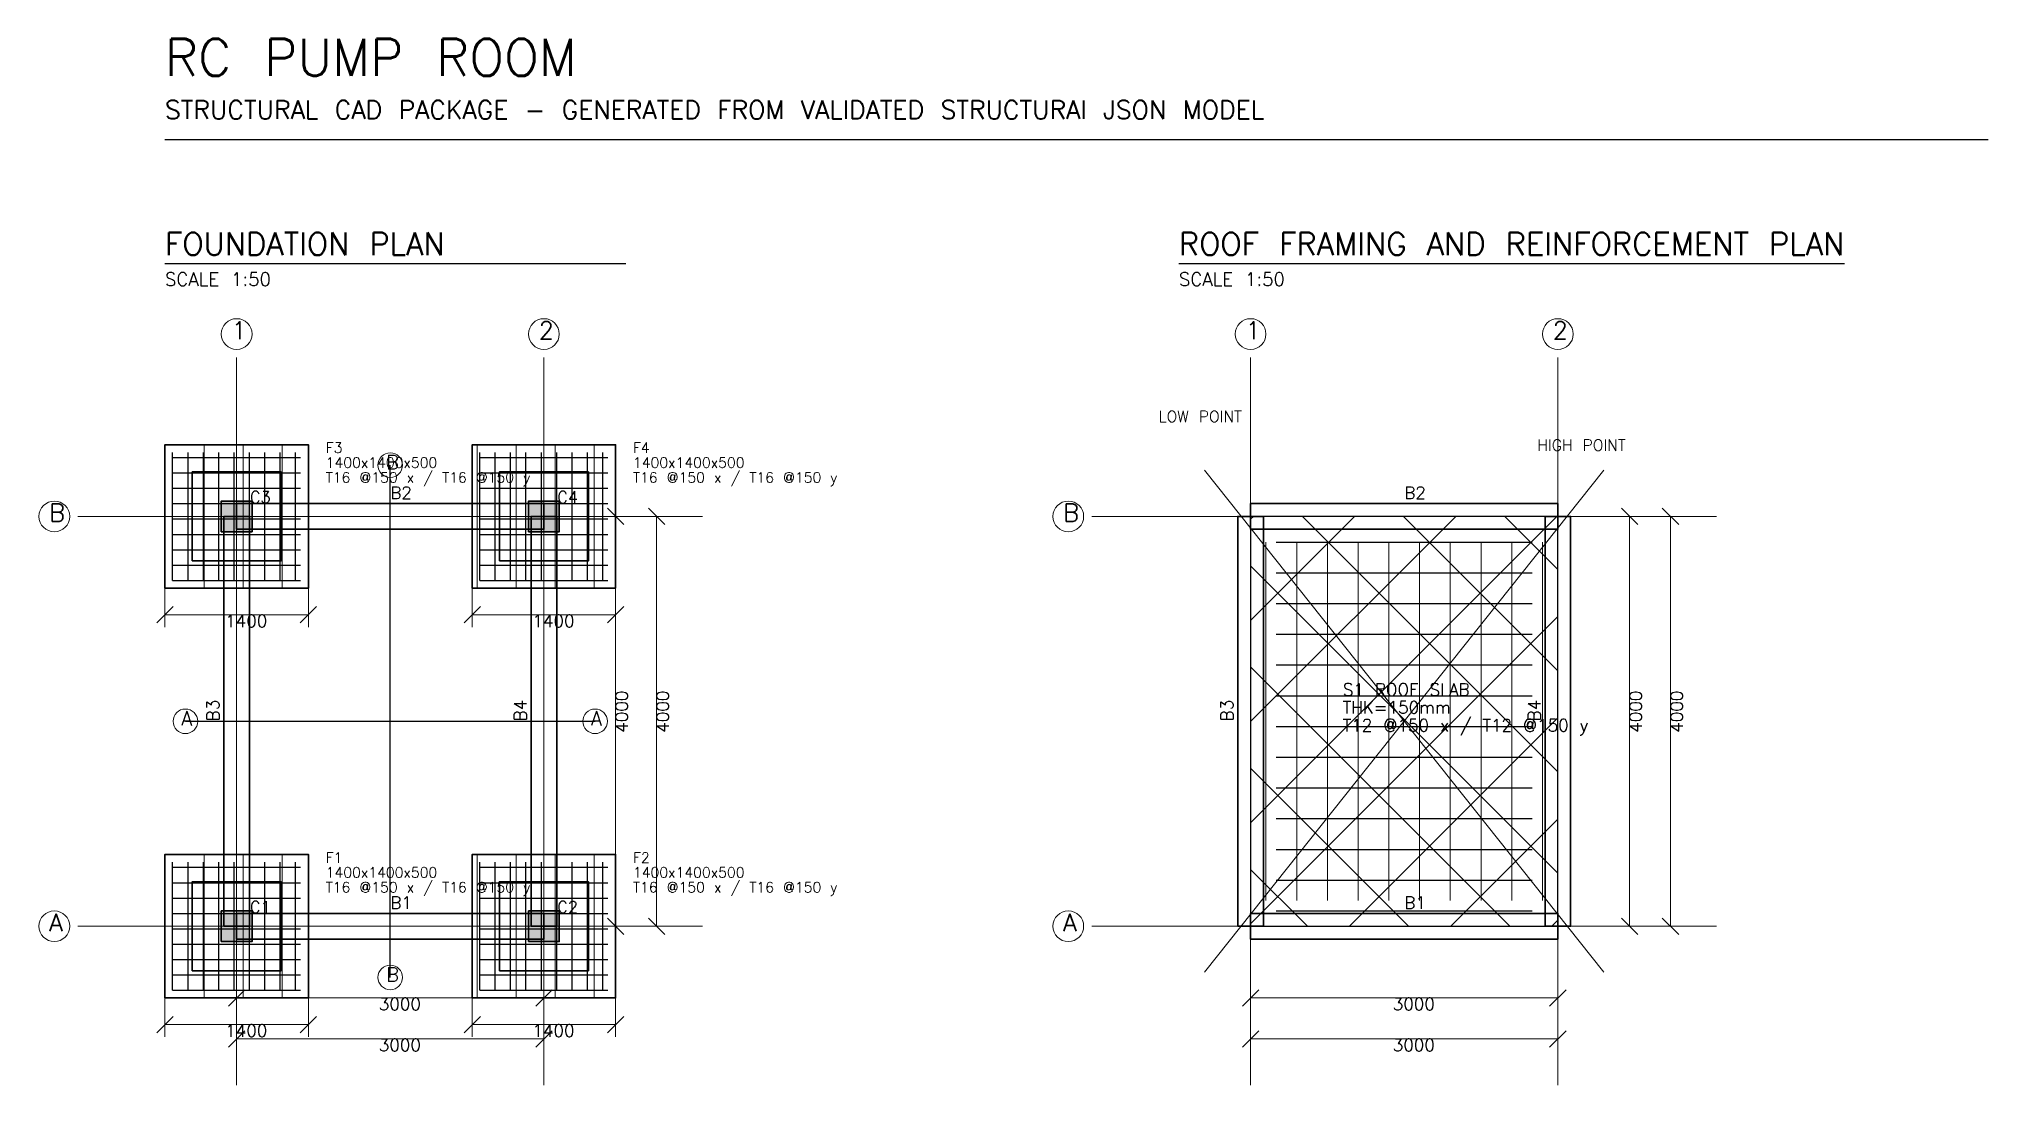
# Model space of a CAD drawing. Header units: millimetres. Extents: x -1230 to 23960, y -31672 to 9360.
# Drawn here: x -1230 to 17800, y -850 to 9360 of the extents above; entities that cross this region are included whole.
import ezdxf

# ---------------------------------------------------------------- set-up
doc = ezdxf.new("R2010")
doc.units = ezdxf.units.MM
for name, color, linetype, lineweight in [('SAI-A-BORDER', 7, 'Continuous', 25), ('SAI-A-DIMS', 6, 'Continuous', 13), ('SAI-A-GRID', 1, 'Continuous', 13), ('SAI-A-SECTION', 1, 'Continuous', 25), ('SAI-A-TEXT', 4, 'Continuous', 13), ('SAI-A-TITLE', 6, 'Continuous', 30), ('SAI-H-CONCRETE', 8, 'Continuous', 13), ('SAI-S-BEAM', 30, 'Continuous', 35), ('SAI-S-COLUMN', 5, 'Continuous', 35), ('SAI-S-CONCRETE', 30, 'Continuous', 35), ('SAI-S-FOOTING', 2, 'Continuous', 35), ('SAI-S-REBAR', 1, 'Continuous', 25), ('SAI-S-SLAB', 4, 'Continuous', 25), ('SAI-S-TIES', 3, 'Continuous', 20), ('SAI-X-REFERENCE', 9, 'Continuous', 13)]:
    doc.layers.add(name, color=color, linetype=linetype, lineweight=lineweight)
doc.styles.add('SAI-STANDARD', font='txt.shx')

msp = doc.modelspace()

# ---------------------------------------------------------------- texts
at = {"layer": 'SAI-A-DIMS', "style": 'SAI-STANDARD'}
for s, p in [('1400', (588, 3620)), ('1400', (3588, 3620)), ('3000', (2088, -120)), ('3000', (11988, -120)), ('1400', (588, -380)), ('1400', (3588, -380)), ('3000', (2088, -520)), ('3000', (11988, -520))]:
    msp.add_text(s, height=120, dxfattribs=at).set_placement(p)
for p in [(4520, 2588), (4920, 2588), (14420, 2588), (14820, 2588)]:
    msp.add_text('4000', height=120, rotation=90, dxfattribs=at).set_placement(p)
at = {"layer": 'SAI-A-GRID', "style": 'SAI-STANDARD'}
for s, height, p in [('1', 172, (650, 6430)), ('2', 172, (3650, 6430)), ('1', 172, (10550, 6430)), ('2', 172, (13550, 6430)), ('B', 138, (2160, 5160)), ('B', 172, (-1130, 4650)), ('B', 172, (8770, 4650)), ('A', 138, (160, 2660)), ('A', 138, (4160, 2660)), ('A', 172, (-1130, 650)), ('A', 172, (8770, 650)), ('B', 138, (2160, 160))]:
    msp.add_text(s, height=height, dxfattribs=at).set_placement(p)
at = {"layer": 'SAI-A-SECTION', "style": 'SAI-STANDARD'}
for s, p in [('LOW POINT', (9700, 5620)), ('HIGH POINT', (13400, 5340))]:
    msp.add_text(s, height=110, dxfattribs=at).set_placement(p)
at = {"layer": 'SAI-A-TEXT', "style": 'SAI-STANDARD'}
for s, height, p in [('STRUCTURAL CAD PACKAGE - GENERATED FROM VALIDATED STRUCTURAI JSON MODEL', 180, (0, 8580)), ('SCALE 1:50', 130, (0, 6950)), ('SCALE 1:50', 130, (9900, 6950)), ('F3', 100, (1570, 5320)), ('F4', 100, (4570, 5320)), ('T16 @150 x / T16 @150 y', 100, (1570, 5030)), ('1400x1400x500', 100, (1570, 5175)), ('T16 @150 x / T16 @150 y', 100, (4570, 5030)), ('1400x1400x500', 100, (4570, 5175)), ('B2', 120, (2200, 4870)), ('B2', 120, (12100, 4870)), ('C3', 115, (830, 4830)), ('C4', 115, (3830, 4830)), ('S1 ROOF SLAB', 120, (11500, 2950)), ('THK=150mm', 120, (11500, 2776)), ('T12 @150 x / T12 @150 y', 120, (11500, 2602)), ('F1', 100, (1570, 1320)), ('F2', 100, (4570, 1320)), ('T16 @150 x / T16 @150 y', 100, (1570, 1030)), ('1400x1400x500', 100, (1570, 1175)), ('T16 @150 x / T16 @150 y', 100, (4570, 1030)), ('1400x1400x500', 100, (4570, 1175)), ('B1', 120, (2200, 870)), ('B1', 120, (12100, 870)), ('C1', 115, (830, 830)), ('C2', 115, (3830, 830))]:
    msp.add_text(s, height=height, dxfattribs=at).set_placement(p)
for s, p in [('B3', (530, 2700)), ('B4', (3530, 2700)), ('B3', (10430, 2700)), ('B4', (13430, 2700))]:
    msp.add_text(s, height=120, rotation=90, dxfattribs=at).set_placement(p)
at = {"layer": 'SAI-A-TITLE', "style": 'SAI-STANDARD'}
for s, height, p in [('RC PUMP ROOM', 360, (0, 9000)), ('FOUNDATION PLAN', 220, (0, 7250)), ('ROOF FRAMING AND REINFORCEMENT PLAN', 220, (9900, 7250))]:
    msp.add_text(s, height=height, dxfattribs=at).set_placement(p)

# ---------------------------------------------------------------- hatches: boundary and pattern name
at = {"layer": 'SAI-H-CONCRETE'}
h = msp.add_hatch(dxfattribs=at)
h.set_pattern_fill('ANSI31', scale=120, angle=45)
h.paths.add_polyline_path([(0, 4000), (1400, 4000), (1400, 5400), (0, 5400)])
h = msp.add_hatch(dxfattribs=at)
h.set_pattern_fill('ANSI31', scale=120, angle=45)
h.paths.add_polyline_path([(3000, 4000), (4400, 4000), (4400, 5400), (3000, 5400)])
h = msp.add_hatch(dxfattribs=at)
h.set_pattern_fill('ANSI37', scale=220)
h.paths.add_polyline_path([(10600, 700), (13600, 700), (13600, 4700), (10600, 4700)])
h = msp.add_hatch(dxfattribs=at)
h.set_pattern_fill('ANSI31', scale=120, angle=45)
h.paths.add_polyline_path([(0, 0), (1400, 0), (1400, 1400), (0, 1400)])
h = msp.add_hatch(dxfattribs=at)
h.set_pattern_fill('ANSI31', scale=120, angle=45)
h.paths.add_polyline_path([(3000, 0), (4400, 0), (4400, 1400), (3000, 1400)])
at = {"layer": 'SAI-S-COLUMN'}
h = msp.add_hatch(color=5, dxfattribs=at)
h.dxf.hatch_style = 1
h.paths.add_polyline_path([(550, 4550), (850, 4550), (850, 4850), (550, 4850)])
h = msp.add_hatch(color=5, dxfattribs=at)
h.dxf.hatch_style = 1
h.paths.add_polyline_path([(3550, 4550), (3850, 4550), (3850, 4850), (3550, 4850)])
h = msp.add_hatch(color=5, dxfattribs=at)
h.dxf.hatch_style = 1
h.paths.add_polyline_path([(550, 550), (850, 550), (850, 850), (550, 850)])
h = msp.add_hatch(color=5, dxfattribs=at)
h.dxf.hatch_style = 1
h.paths.add_polyline_path([(3550, 550), (3850, 550), (3850, 850), (3550, 850)])

# ---------------------------------------------------------------- linework, layer by layer
at = {"layer": 'SAI-A-BORDER'}
msp.add_line((0, 8380), (17800, 8380), dxfattribs=at)
at = {"layer": 'SAI-A-DIMS'}
for p, q in [((4320, 4780), (4480, 4620)), ((4720, 4780), (4880, 4620)), ((14220, 4780), (14380, 4620)), ((14620, 4780), (14780, 4620)), ((3700, 4700), (4920, 4700)), ((3700, 4700), (4520, 4700)), ((4400, 700), (4400, 4700)), ((4800, 700), (4800, 4700)), ((13600, 4700), (14820, 4700)), ((13600, 4700), (14420, 4700)), ((14300, 700), (14300, 4700)), ((14700, 700), (14700, 4700)), ((0, 4000), (0, 3620)), ((1400, 4000), (1400, 3620)), ((3000, 4000), (3000, 3620)), ((4400, 4000), (4400, 3620)), ((-80, 3660), (80, 3820)), ((1320, 3660), (1480, 3820)), ((2920, 3660), (3080, 3820)), ((4320, 3660), (4480, 3820)), ((0, 3740), (1400, 3740)), ((3000, 3740), (4400, 3740)), ((4320, 780), (4480, 620)), ((4720, 780), (4880, 620)), ((14220, 780), (14380, 620)), ((14620, 780), (14780, 620)), ((700, 700), (700, -520)), ((700, 700), (700, -120)), ((3700, 700), (3700, -520)), ((3700, 700), (4920, 700)), ((3700, 700), (3700, -120)), ((3700, 700), (4520, 700)), ((10600, 700), (10600, -520)), ((10600, 700), (10600, -120)), ((13600, 700), (13600, -520)), ((13600, 700), (14820, 700)), ((13600, 700), (13600, -120)), ((13600, 700), (14420, 700)), ((0, 0), (0, -380)), ((620, -80), (780, 80)), ((700, 0), (3700, 0)), ((1400, 0), (1400, -380)), ((3000, 0), (3000, -380)), ((3620, -80), (3780, 80)), ((4400, 0), (4400, -380)), ((10520, -80), (10680, 80)), ((10600, 0), (13600, 0)), ((13520, -80), (13680, 80)), ((-80, -340), (80, -180)), ((1320, -340), (1480, -180)), ((2920, -340), (3080, -180)), ((4320, -340), (4480, -180)), ((0, -260), (1400, -260)), ((620, -480), (780, -320)), ((3000, -260), (4400, -260)), ((3620, -480), (3780, -320)), ((10520, -480), (10680, -320)), ((13520, -480), (13680, -320)), ((700, -400), (3700, -400)), ((10600, -400), (13600, -400))]:
    msp.add_line(p, q, dxfattribs=at)
at = {"layer": 'SAI-A-GRID'}
for p, q in [((700, -850), (700, 6250)), ((3700, -850), (3700, 6250)), ((10600, -850), (10600, 6250)), ((13600, -850), (13600, 6250)), ((-850, 4700), (5250, 4700)), ((9050, 4700), (15150, 4700)), ((-850, 700), (5250, 700)), ((9050, 700), (15150, 700))]:
    msp.add_line(p, q, dxfattribs=at)
for centre, radius in [((700, 6480), 150), ((3700, 6480), 150), ((10600, 6480), 150), ((13600, 6480), 150), ((2200, 5200), 120), ((-1080, 4700), 150), ((8820, 4700), 150), ((200, 2700), 120), ((4200, 2700), 120), ((-1080, 700), 150), ((8820, 700), 150), ((2200, 200), 120)]:
    msp.add_circle(centre, radius, dxfattribs=at)
at = {"layer": 'SAI-A-SECTION'}
for p, q in [((2200, 200), (2200, 5200)), ((200, 2700), (4200, 2700))]:
    msp.add_line(p, q, dxfattribs=at)
at = {"layer": 'SAI-A-TITLE'}
for p, q in [((0, 7170), (4500, 7170)), ((9900, 7170), (16400, 7170))]:
    msp.add_line(p, q, dxfattribs=at)
at = {"layer": 'SAI-S-BEAM'}
for points in [[(700, 4825), (3700, 4825), (3700, 4575), (700, 4575), (700, 4825)], [(10600, 4825), (13600, 4825), (13600, 4575), (10600, 4575), (10600, 4825)], [(575, 700), (575, 4700), (825, 4700), (825, 700), (575, 700)], [(3575, 700), (3575, 4700), (3825, 4700), (3825, 700), (3575, 700)], [(10475, 700), (10475, 4700), (10725, 4700), (10725, 700), (10475, 700)], [(13475, 700), (13475, 4700), (13725, 4700), (13725, 700), (13475, 700)], [(700, 825), (3700, 825), (3700, 575), (700, 575), (700, 825)], [(10600, 825), (13600, 825), (13600, 575), (10600, 575), (10600, 825)]]:
    msp.add_lwpolyline(points, dxfattribs=at)
at = {"layer": 'SAI-S-COLUMN'}
for points in [[(550, 4550), (850, 4550), (850, 4850), (550, 4850), (550, 4550)], [(3550, 4550), (3850, 4550), (3850, 4850), (3550, 4850), (3550, 4550)], [(550, 550), (850, 550), (850, 850), (550, 850), (550, 550)], [(3550, 550), (3850, 550), (3850, 850), (3550, 850), (3550, 550)]]:
    msp.add_lwpolyline(points, dxfattribs=at)
at = {"layer": 'SAI-S-CONCRETE'}
for points in [[(266, 4266), (1134, 4266), (1134, 5134), (266, 5134), (266, 4266)], [(3266, 4266), (4134, 4266), (4134, 5134), (3266, 5134), (3266, 4266)], [(266, 266), (1134, 266), (1134, 1134), (266, 1134), (266, 266)], [(3266, 266), (4134, 266), (4134, 1134), (3266, 1134), (3266, 266)]]:
    msp.add_lwpolyline(points, dxfattribs=at)
at = {"layer": 'SAI-S-FOOTING'}
for points in [[(0, 4000), (1400, 4000), (1400, 5400), (0, 5400), (0, 4000)], [(3000, 4000), (4400, 4000), (4400, 5400), (3000, 5400), (3000, 4000)], [(0, 0), (1400, 0), (1400, 1400), (0, 1400), (0, 0)], [(3000, 0), (4400, 0), (4400, 1400), (3000, 1400), (3000, 0)]]:
    msp.add_lwpolyline(points, dxfattribs=at)
at = {"layer": 'SAI-S-REBAR'}
for p, q in [((75, 4075), (75, 5325)), ((75, 5275), (1325, 5275)), ((225, 4075), (225, 5325)), ((375, 4075), (375, 5325)), ((525, 4075), (525, 5325)), ((675, 4075), (675, 5325)), ((825, 4075), (825, 5325)), ((975, 4075), (975, 5325)), ((1125, 4075), (1125, 5325)), ((1275, 4075), (1275, 5325)), ((3075, 4075), (3075, 5325)), ((3075, 5275), (4325, 5275)), ((3225, 4075), (3225, 5325)), ((3375, 4075), (3375, 5325)), ((3525, 4075), (3525, 5325)), ((3675, 4075), (3675, 5325)), ((3825, 4075), (3825, 5325)), ((3975, 4075), (3975, 5325)), ((4125, 4075), (4125, 5325)), ((4275, 4075), (4275, 5325)), ((75, 5125), (1325, 5125)), ((75, 4975), (1325, 4975)), ((3075, 5125), (4325, 5125)), ((3075, 4975), (4325, 4975)), ((75, 4825), (1325, 4825)), ((3075, 4825), (4325, 4825)), ((75, 4675), (1325, 4675)), ((3075, 4675), (4325, 4675)), ((75, 4525), (1325, 4525)), ((3075, 4525), (4325, 4525)), ((10850, 4450), (13350, 4450)), ((75, 4375), (1325, 4375)), ((75, 4225), (1325, 4225)), ((3075, 4375), (4325, 4375)), ((3075, 4225), (4325, 4225)), ((75, 4075), (1325, 4075)), ((3075, 4075), (4325, 4075)), ((10850, 4150), (13350, 4150)), ((10850, 3850), (13350, 3850)), ((10850, 3550), (13350, 3550)), ((10850, 3250), (13350, 3250)), ((10850, 2950), (13350, 2950)), ((10850, 2650), (13350, 2650)), ((10850, 2350), (13350, 2350)), ((10850, 2050), (13350, 2050)), ((10850, 1750), (13350, 1750)), ((10850, 1450), (13350, 1450)), ((75, 75), (75, 1325)), ((75, 1275), (1325, 1275)), ((225, 75), (225, 1325)), ((375, 75), (375, 1325)), ((525, 75), (525, 1325)), ((675, 75), (675, 1325)), ((825, 75), (825, 1325)), ((975, 75), (975, 1325)), ((1125, 75), (1125, 1325)), ((1275, 75), (1275, 1325)), ((3075, 75), (3075, 1325)), ((3075, 1275), (4325, 1275)), ((3225, 75), (3225, 1325)), ((3375, 75), (3375, 1325)), ((3525, 75), (3525, 1325)), ((3675, 75), (3675, 1325)), ((3825, 75), (3825, 1325)), ((3975, 75), (3975, 1325)), ((4125, 75), (4125, 1325)), ((4275, 75), (4275, 1325)), ((10850, 1150), (13350, 1150)), ((75, 1125), (1325, 1125)), ((75, 975), (1325, 975)), ((3075, 1125), (4325, 1125)), ((3075, 975), (4325, 975)), ((75, 825), (1325, 825)), ((3075, 825), (4325, 825)), ((10850, 850), (13350, 850)), ((75, 675), (1325, 675)), ((3075, 675), (4325, 675)), ((75, 525), (1325, 525)), ((3075, 525), (4325, 525)), ((75, 375), (1325, 375)), ((75, 225), (1325, 225)), ((3075, 375), (4325, 375)), ((3075, 225), (4325, 225)), ((75, 75), (1325, 75)), ((3075, 75), (4325, 75))]:
    msp.add_line(p, q, dxfattribs=at)
at = {"layer": 'SAI-S-SLAB'}
msp.add_lwpolyline([(10600, 700), (13600, 700), (13600, 4700), (10600, 4700), (10600, 700)], dxfattribs=at)
at = {"layer": 'SAI-S-TIES'}
for p, q in [((10150, 250), (14050, 5150)), ((14050, 250), (10150, 5150)), ((10750, 950), (10750, 4450)), ((11050, 950), (11050, 4450)), ((11350, 950), (11350, 4450)), ((11650, 950), (11650, 4450)), ((11950, 950), (11950, 4450)), ((12250, 950), (12250, 4450)), ((12550, 950), (12550, 4450)), ((12850, 950), (12850, 4450)), ((13150, 950), (13150, 4450)), ((13450, 950), (13450, 4450))]:
    msp.add_line(p, q, dxfattribs=at)
at = {"layer": 'SAI-X-REFERENCE'}
for p, q in [((700, 4700), (3700, 4700)), ((700, 700), (700, 4700)), ((3700, 700), (3700, 4700)), ((10600, 4700), (13600, 4700)), ((10600, 700), (10600, 4700)), ((13600, 700), (13600, 4700)), ((700, 700), (3700, 700)), ((10600, 700), (13600, 700))]:
    msp.add_line(p, q, dxfattribs=at)

msp.set_redraw_order([(e.dxf.handle, doc.entitydb.next_handle()) for e in msp.query("TEXT MTEXT ATTDEF DIMENSION ARC_DIMENSION")])  # texts and dimensions are drawn at this point

doc.saveas('drawing.dxf')
